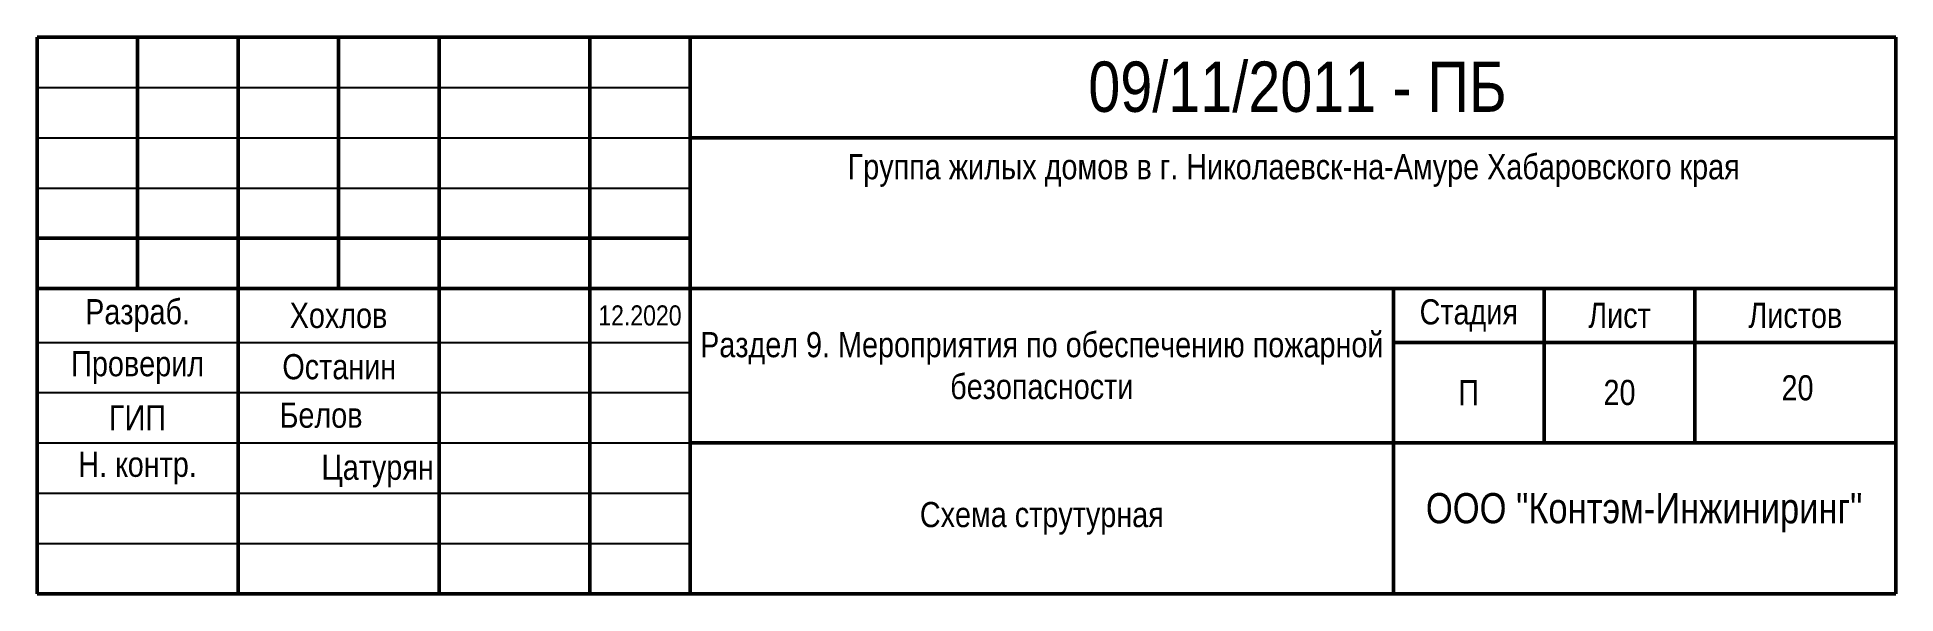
# Model space of a CAD drawing. Header units: millimetres. Extents: x -3463 to 813393, y -106315 to 159215.
# Drawn here: x -3463 to 15037, y 136341 to 141875 of the extents above; entities that cross this region are included whole.
import ezdxf

# ---------------------------------------------------------------- set-up
doc = ezdxf.new("R2010")
doc.units = ezdxf.units.MM
doc.layers.add('DESCRIPTION_', color=7, linetype='Continuous', lineweight=50, true_color=0x000000)
doc.layers.add('STAMP_DATA_', color=7, linetype='Continuous', lineweight=50, true_color=0x000000)
doc.layers.add('Template_', color=7, linetype='Continuous', plot=False)
doc.layers.add('WIRING_DIAGRAMS_', color=7, linetype='Continuous')
doc.styles.add('Graph_', font='ARIALN.TTF', dxfattribs={"height": 250})

msp = doc.modelspace()

# ---------------------------------------------------------------- texts
at = {"layer": 'Template_', "char_height": 250, "attachment_point": 5, "style": 'Graph_'}
for s, insert, width in [('Разраб.', (-2463, 139108), 1999.88), ('Стадия', (10787, 139108), 1499.88), ('Лист', (12287, 139108), 1499.88), ('Листов', (14037, 139108), 1999.88), ('Раздел 9. Мероприятия по обеспечению пожарной безопасности', (6537, 138608), 6999.88), ('Проверил', (-2463, 138591), 1999.88), ('П', (10787, 138341), 1499.88), ('20', (12287, 138341), 1499.88), ('ГИП', (-2463, 138091), 1999.88), ('Н. контр.', (-2463, 137591), 1999.88), ('Схема струтурная', (6537, 137091), 6999.88)]:
    msp.add_mtext(s, dxfattribs=dict(at, insert=insert, width=width))

# ---------------------------------------------------------------- blocks, each defined once
blk = doc.blocks.new('ObjectMark_')
at = {"layer": 'STAMP_DATA_', "insert": (0.3, -0.11), "char_height": 5, "width": 74.1035, "attachment_point": 5, "style": 'Graph_'}
blk.add_mtext('09/11/2011 - ПБ', dxfattribs=at)
blk = doc.blocks.new('ObjectName_')
at = {"layer": 'STAMP_DATA_', "insert": (-47.66, 6.21), "char_height": 2.5, "width": 114.9958, "attachment_point": 1, "style": 'Graph_'}
blk.add_mtext('\\pi13.3045;{\\C0;Группа жилых домов в г. Николаевск-на-Амуре Хабаровского края}', dxfattribs=at)
blk = doc.blocks.new('ObjectDate_')
at = {"layer": 'STAMP_DATA_', "insert": (-695.07, 1018.01), "char_height": 2, "width": 8.3732, "attachment_point": 5, "style": 'Graph_'}
blk.add_mtext('12.2020', dxfattribs=at)
blk = doc.blocks.new('ObjectOrganization_')
at = {"layer": 'STAMP_DATA_', "insert": (0.12, 0.06), "char_height": 3, "width": 51.1355, "attachment_point": 5, "style": 'Graph_'}
blk.add_mtext('ООО "Контэм-Инжиниринг"', dxfattribs=at)
blk = doc.blocks.new('DeveloperName_')
at = {"layer": 'STAMP_DATA_', "insert": (-725.07, 1018.01), "char_height": 2.5, "width": 15.2016, "attachment_point": 5, "style": 'Graph_'}
blk.add_mtext('Хохлов', dxfattribs=at)
blk = doc.blocks.new('InspectorName_')
at = {"layer": 'STAMP_DATA_', "insert": (1043.22, 4175.56), "char_height": 2.5, "width": 15.2016, "attachment_point": 5, "style": 'Graph_'}
blk.add_mtext('Останин', dxfattribs=at)
blk = doc.blocks.new('ChiefDesignerName_')
at = {"layer": 'STAMP_DATA_', "insert": (1039, 4173.36), "char_height": 2.5, "width": 12.9014, "attachment_point": 1, "style": 'Graph_'}
blk.add_mtext('Белов', dxfattribs=at)
blk = doc.blocks.new('ControllerName_')
at = {"layer": 'STAMP_DATA_', "insert": (1040.23, 4163.91), "char_height": 2.5, "width": 4.9288, "attachment_point": 1, "style": 'Graph_'}
blk.add_mtext('Цатурян', dxfattribs=at)
blk = doc.blocks.new('List_Number_')
at = {"layer": 'STAMP_DATA_', "insert": (0.01, -0.02), "char_height": 2.5, "width": 4.2334, "attachment_point": 5, "style": 'Graph_'}
blk.add_mtext('20', dxfattribs=at)

# ---------------------------------------------------------------- linework, layer by layer
at = {"layer": 'Template_', "lineweight": 50}
for p, q in [((-3463, 141875), (15037, 141875)), ((-3463, 141875), (-3463, 136341)), ((-2463, 141875), (-2463, 139375)), ((-1463, 141875), (-1463, 137841)), ((-463, 141875), (-463, 139375)), ((537, 141875), (537, 136341)), ((2037, 141875), (2037, 136341)), ((3037, 141875), (3037, 136341)), ((15037, 141875), (15037, 136341)), ((3037, 140875), (15037, 140875)), ((-3463, 139875), (3037, 139875)), ((-3463, 139375), (15037, 139375)), ((10037, 139375), (10037, 136341)), ((11537, 139375), (11537, 137841)), ((13037, 139375), (13037, 137841)), ((10037, 138841), (15037, 138841)), ((-1463, 137841), (-1463, 137341)), ((3037, 137841), (15037, 137841)), ((-1463, 137341), (-1463, 136341)), ((-3463, 136341), (15037, 136341))]:
    msp.add_line(p, q, dxfattribs=at)
at = {"layer": 'Template_'}
for p, q in [((-3463, 141375), (3037, 141375)), ((-3463, 140875), (3037, 140875)), ((-3463, 140375), (3037, 140375)), ((-3463, 138841), (3037, 138841)), ((-3463, 138341), (3037, 138341)), ((-3463, 137841), (3037, 137841)), ((-3463, 137341), (3037, 137341)), ((-3463, 136841), (3037, 136841))]:
    msp.add_line(p, q, dxfattribs=at)

# ---------------------------------------------------------------- block references
at = {"layer": 'DESCRIPTION_', "xscale": 100, "yscale": 100, "zscale": 100}
msp.add_blockref('ObjectMark_', (9052, 141390), dxfattribs=at)
at = {"layer": 'STAMP_DATA_', "xscale": 100, "yscale": 100, "zscale": 100}
for name, p in [('ObjectName_', (8042, 140091)), ('ObjectDate_', (72044, 37306)), ('InspectorName_', (-104778, -278959)), ('ChiefDesignerName_', (-104950, -279094)), ('ControllerName_', (-104656, -278667)), ('ObjectOrganization_', (12520, 137141))]:
    msp.add_blockref(name, p, dxfattribs=at)
at = {"layer": 'Template_', "xscale": 100, "yscale": 100, "zscale": 100}
msp.add_blockref('DeveloperName_', (72044, 37306), dxfattribs=at)
at = {"layer": 'WIRING_DIAGRAMS_', "xscale": 100, "yscale": 100, "zscale": 100}
msp.add_blockref('List_Number_', (14058, 138389), dxfattribs=at)

msp.set_redraw_order([(e.dxf.handle, doc.entitydb.next_handle()) for e in msp.query("TEXT MTEXT ATTDEF DIMENSION ARC_DIMENSION")])  # texts and dimensions are drawn at this point

doc.saveas('drawing.dxf')
